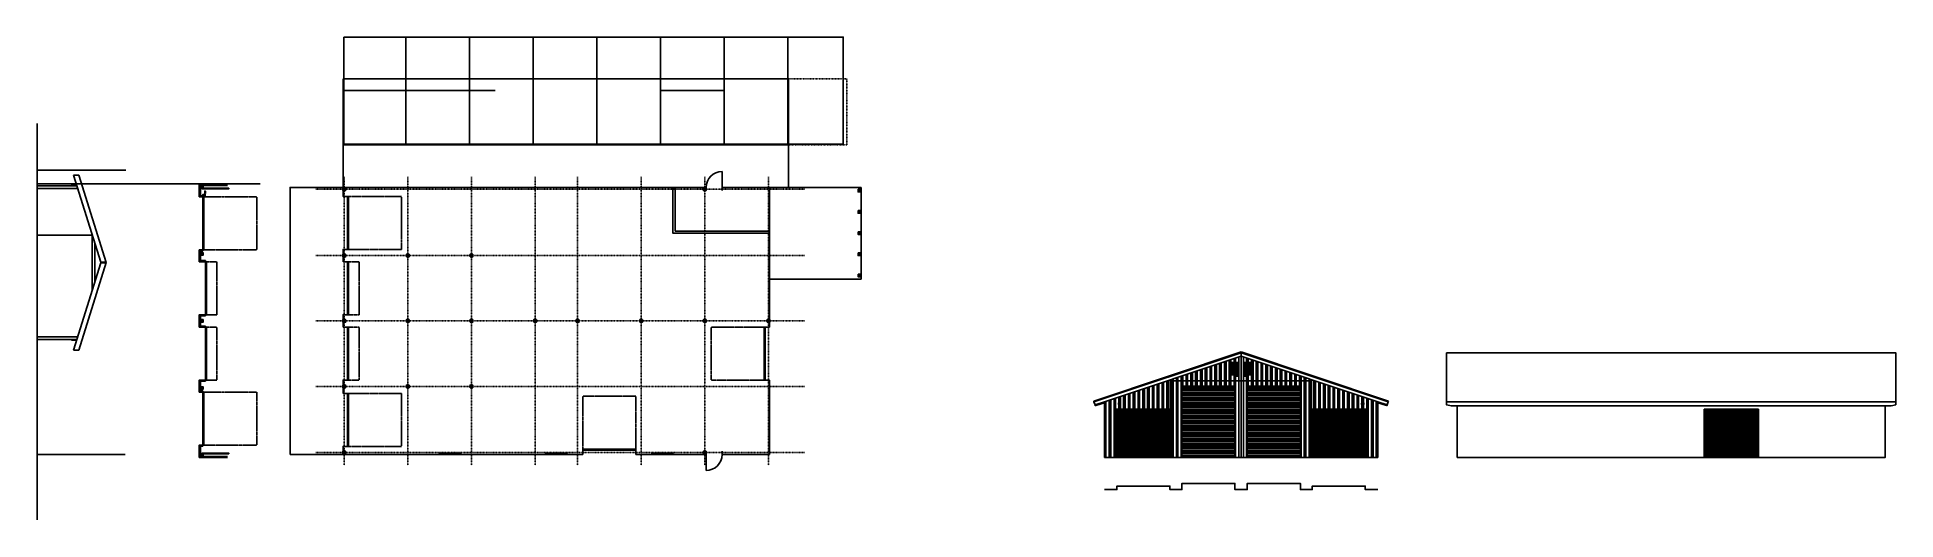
# Model space of a CAD drawing. Header units: inches. Extents: x -625442 to 34963, y -27993 to 66986.
# Drawn here: x 4234 to 8440, y 12694 to 13787 of the extents above; entities that cross this region are included whole.
import ezdxf

# ---------------------------------------------------------------- set-up
doc = ezdxf.new("R2010")
doc.units = ezdxf.units.IN
doc.header["$LTSCALE"] = 0.5
doc.header["$MEASUREMENT"] = 0
doc.linetypes.add('DASHDOT2', pattern=[0.5, 0.25, -0.125, 0, -0.125])
doc.linetypes.add('HIDDEN2', pattern=[0.1875, 0.125, -0.0625])
for name, color, linetype in [('E-BEYOND', 243, 'Continuous'), ('E-DETAIL', 144, 'Continuous'), ('E-EDGE', 200, 'Continuous'), ('E-OUTLINE-DARK', 130, 'Continuous'), ('E-PATTERN', 126, 'Continuous'), ('P-ABOVE', 201, 'HIDDEN2'), ('P-BELOW-LIGHT', 143, 'Continuous'), ('P-BELOW-MED', 145, 'Continuous'), ('P-DOOR', 51, 'Continuous'), ('P-PATTERN', 147, 'Continuous'), ('P-RAILING', 60, 'Continuous'), ('P-WALL', 90, 'Continuous'), ('P-WINDOW', 213, 'Continuous'), ('ST-FRAMING', 14, 'DASHDOT2')]:
    doc.layers.add(name, color=color, linetype=linetype)

msp = doc.modelspace()

# ---------------------------------------------------------------- linework, layer by layer
at = {"layer": 'E-BEYOND'}
for p, q in [((6629.73329, 12952.70314), (6649.3061, 12959.22741)), ((7286.87891, 12952.70314), (7267.3061, 12959.22741))]:
    msp.add_line(p, q, dxfattribs=at)
at = {"layer": 'E-DETAIL'}
for p, q in [((4316.25808, 13474.47291), (4328.0473, 13474.47291)), ((4378.05743, 13277.22291), (4316.25808, 13474.47291)), ((4390.08164, 13276.47291), (4328.0473, 13474.47291)), ((4234.05743, 13450.47291), (4323.77739, 13450.47291)), ((4234.05743, 13444.47291), (4325.65722, 13444.47291)), ((4608.90989, 13430.83559), (4614.40989, 13425.33559)), ((4614.40989, 13430.83559), (4608.90989, 13425.33559)), ((4613.2887, 13438.46465), (4614.7887, 13432.96465)), ((4614.7887, 13438.46465), (4613.2887, 13432.96465)), ((4358.86752, 13338.47291), (4234.05743, 13338.47291)), ((4358.86752, 13338.47291), (4358.86752, 13214.47291)), ((4364.36752, 13320.91811), (4364.36752, 13232.0277)), ((4378.05743, 13275.72291), (4316.25808, 13078.47291)), ((4390.08164, 13276.47291), (4328.0473, 13078.47291)), ((4389.30743, 13276.47291), (4390.08164, 13276.47291)), ((4234.05743, 13108.47291), (4325.65722, 13108.47291)), ((4234.05743, 13102.47291), (4323.77739, 13102.47291)), ((4316.25808, 13078.47291), (4328.0473, 13078.47291)), ((6950.3061, 13045.33559), (6936.3061, 13045.33559)), ((6950.3061, 13042.33559), (6936.3061, 13042.33559)), ((6950.3061, 13039.33559), (6936.3061, 13039.33559)), ((6966.3061, 13045.33559), (6980.3061, 13045.33559)), ((6966.3061, 13042.33559), (6980.3061, 13042.33559)), ((6966.3061, 13039.33559), (6980.3061, 13039.33559)), ((6822.8061, 12835.33559), (6822.8061, 12996.83559)), ((6822.8061, 12996.83559), (6945.8061, 12996.83559)), ((6950.3061, 13036.33559), (6936.3061, 13036.33559)), ((6950.3061, 13033.33559), (6936.3061, 13033.33559)), ((6950.3061, 13030.33559), (6936.3061, 13030.33559)), ((6950.3061, 13027.33559), (6936.3061, 13027.33559)), ((6945.8061, 12996.83559), (6945.8061, 12835.33559)), ((6966.3061, 13036.33559), (6980.3061, 13036.33559)), ((6966.3061, 13033.33559), (6980.3061, 13033.33559)), ((6966.3061, 13030.33559), (6980.3061, 13030.33559)), ((6966.3061, 13027.33559), (6980.3061, 13027.33559)), ((7093.8061, 12996.83559), (6970.8061, 12996.83559)), ((6970.8061, 12996.83559), (6970.8061, 12835.33559)), ((7093.8061, 12835.33559), (7093.8061, 12996.83559)), ((6627.67781, 12954.12616), (6628.31027, 12952.2288)), ((6629.73329, 12952.70314), (6629.10084, 12954.6005)), ((6944.3061, 12991.33559), (6824.3061, 12991.33559)), ((6944.3061, 12987.33559), (6824.3061, 12987.33559)), ((6944.3061, 12983.33559), (6824.3061, 12983.33559)), ((6944.3061, 12979.33559), (6824.3061, 12979.33559)), ((6944.3061, 12975.33559), (6824.3061, 12975.33559)), ((6944.3061, 12971.33559), (6824.3061, 12971.33559)), ((6944.3061, 12967.33559), (6824.3061, 12967.33559)), ((6944.3061, 12963.33559), (6824.3061, 12963.33559)), ((6944.3061, 12959.33559), (6824.3061, 12959.33559)), ((6944.3061, 12955.33559), (6824.3061, 12955.33559)), ((6972.3061, 12991.33559), (7092.3061, 12991.33559)), ((6972.3061, 12987.33559), (7092.3061, 12987.33559)), ((6972.3061, 12983.33559), (7092.3061, 12983.33559)), ((6972.3061, 12979.33559), (7092.3061, 12979.33559)), ((6972.3061, 12975.33559), (7092.3061, 12975.33559)), ((6972.3061, 12971.33559), (7092.3061, 12971.33559)), ((6972.3061, 12967.33559), (7092.3061, 12967.33559)), ((6972.3061, 12963.33559), (7092.3061, 12963.33559)), ((6972.3061, 12959.33559), (7092.3061, 12959.33559)), ((6972.3061, 12955.33559), (7092.3061, 12955.33559)), ((7286.87891, 12952.70314), (7287.51137, 12954.6005)), ((7288.9344, 12954.12616), (7288.30194, 12952.2288)), ((6628.31027, 12952.2288), (6629.73329, 12952.70314)), ((6798.8061, 12944.83559), (6675.8061, 12944.83559)), ((6675.8061, 12944.83559), (6675.8061, 12835.33559)), ((6797.3061, 12941.33559), (6677.3061, 12941.33559)), ((6797.3061, 12933.33559), (6677.3061, 12933.33559)), ((6797.3061, 12921.33559), (6677.3061, 12921.33559)), ((6797.3061, 12913.33559), (6677.3061, 12913.33559)), ((6798.8061, 12835.33559), (6798.8061, 12944.83559)), ((6944.3061, 12951.33559), (6824.3061, 12951.33559)), ((6944.3061, 12947.33559), (6824.3061, 12947.33559)), ((6944.3061, 12943.33559), (6824.3061, 12943.33559)), ((6944.3061, 12939.33559), (6824.3061, 12939.33559)), ((6944.3061, 12935.33559), (6824.3061, 12935.33559)), ((6944.3061, 12931.33559), (6824.3061, 12931.33559)), ((6944.3061, 12927.33559), (6824.3061, 12927.33559)), ((6944.3061, 12923.33559), (6824.3061, 12923.33559)), ((6944.3061, 12919.33559), (6824.3061, 12919.33559)), ((6944.3061, 12915.33559), (6824.3061, 12915.33559)), ((6972.3061, 12951.33559), (7092.3061, 12951.33559)), ((6972.3061, 12947.33559), (7092.3061, 12947.33559)), ((6972.3061, 12943.33559), (7092.3061, 12943.33559)), ((6972.3061, 12939.33559), (7092.3061, 12939.33559)), ((6972.3061, 12935.33559), (7092.3061, 12935.33559)), ((6972.3061, 12931.33559), (7092.3061, 12931.33559)), ((6972.3061, 12927.33559), (7092.3061, 12927.33559)), ((6972.3061, 12923.33559), (7092.3061, 12923.33559)), ((6972.3061, 12919.33559), (7092.3061, 12919.33559)), ((6972.3061, 12915.33559), (7092.3061, 12915.33559)), ((7117.8061, 12835.33559), (7117.8061, 12944.83559)), ((7117.8061, 12944.83559), (7240.8061, 12944.83559)), ((7119.3061, 12941.33559), (7239.3061, 12941.33559)), ((7119.3061, 12933.33559), (7239.3061, 12933.33559)), ((7119.3061, 12921.33559), (7239.3061, 12921.33559)), ((7119.3061, 12913.33559), (7239.3061, 12913.33559)), ((7240.8061, 12944.83559), (7240.8061, 12835.33559)), ((7288.30194, 12952.2288), (7286.87891, 12952.70314)), ((8005.95282, 12835.33559), (8005.95282, 12944.83559)), ((8005.95282, 12944.83559), (8128.95282, 12944.83559)), ((8007.45282, 12941.33559), (8127.45282, 12941.33559)), ((8007.45282, 12933.33559), (8127.45282, 12933.33559)), ((8007.45282, 12921.33559), (8127.45282, 12921.33559)), ((8007.45282, 12913.33559), (8127.45282, 12913.33559)), ((8128.95282, 12944.83559), (8128.95282, 12835.33559)), ((6797.3061, 12901.33559), (6677.3061, 12901.33559)), ((6797.3061, 12893.33559), (6677.3061, 12893.33559)), ((6797.3061, 12881.33559), (6677.3061, 12881.33559)), ((6797.3061, 12873.33559), (6677.3061, 12873.33559)), ((6944.3061, 12911.33559), (6824.3061, 12911.33559)), ((6944.3061, 12907.33559), (6824.3061, 12907.33559)), ((6944.3061, 12903.33559), (6824.3061, 12903.33559)), ((6944.3061, 12899.33559), (6824.3061, 12899.33559)), ((6944.3061, 12895.33559), (6824.3061, 12895.33559)), ((6944.3061, 12891.33559), (6824.3061, 12891.33559)), ((6944.3061, 12887.33559), (6824.3061, 12887.33559)), ((6944.3061, 12883.33559), (6824.3061, 12883.33559)), ((6944.3061, 12879.33559), (6824.3061, 12879.33559)), ((6944.3061, 12875.33559), (6824.3061, 12875.33559)), ((6944.3061, 12871.33559), (6824.3061, 12871.33559)), ((6972.3061, 12911.33559), (7092.3061, 12911.33559)), ((6972.3061, 12907.33559), (7092.3061, 12907.33559)), ((6972.3061, 12903.33559), (7092.3061, 12903.33559)), ((6972.3061, 12899.33559), (7092.3061, 12899.33559)), ((6972.3061, 12895.33559), (7092.3061, 12895.33559)), ((6972.3061, 12891.33559), (7092.3061, 12891.33559)), ((6972.3061, 12887.33559), (7092.3061, 12887.33559)), ((6972.3061, 12883.33559), (7092.3061, 12883.33559)), ((6972.3061, 12879.33559), (7092.3061, 12879.33559)), ((6972.3061, 12875.33559), (7092.3061, 12875.33559)), ((6972.3061, 12871.33559), (7092.3061, 12871.33559)), ((7119.3061, 12901.33559), (7239.3061, 12901.33559)), ((7119.3061, 12893.33559), (7239.3061, 12893.33559)), ((7119.3061, 12881.33559), (7239.3061, 12881.33559)), ((7119.3061, 12873.33559), (7239.3061, 12873.33559)), ((8007.45282, 12901.33559), (8127.45282, 12901.33559)), ((8007.45282, 12893.33559), (8127.45282, 12893.33559)), ((8007.45282, 12881.33559), (8127.45282, 12881.33559)), ((8007.45282, 12873.33559), (8127.45282, 12873.33559)), ((6797.3061, 12861.33559), (6677.3061, 12861.33559)), ((6797.3061, 12853.33559), (6677.3061, 12853.33559)), ((6797.3061, 12841.33559), (6677.3061, 12841.33559)), ((6944.3061, 12867.33559), (6824.3061, 12867.33559)), ((6944.3061, 12863.33559), (6824.3061, 12863.33559)), ((6944.3061, 12859.33559), (6824.3061, 12859.33559)), ((6944.3061, 12855.33559), (6824.3061, 12855.33559)), ((6944.3061, 12851.33559), (6824.3061, 12851.33559)), ((6944.3061, 12847.33559), (6824.3061, 12847.33559)), ((6944.3061, 12843.33559), (6824.3061, 12843.33559)), ((6944.3061, 12839.33559), (6824.3061, 12839.33559)), ((6972.3061, 12867.33559), (7092.3061, 12867.33559)), ((6972.3061, 12863.33559), (7092.3061, 12863.33559)), ((6972.3061, 12859.33559), (7092.3061, 12859.33559)), ((6972.3061, 12855.33559), (7092.3061, 12855.33559)), ((6972.3061, 12851.33559), (7092.3061, 12851.33559)), ((6972.3061, 12847.33559), (7092.3061, 12847.33559)), ((6972.3061, 12843.33559), (7092.3061, 12843.33559)), ((6972.3061, 12839.33559), (7092.3061, 12839.33559)), ((7119.3061, 12861.33559), (7239.3061, 12861.33559)), ((7119.3061, 12853.33559), (7239.3061, 12853.33559)), ((7119.3061, 12841.33559), (7239.3061, 12841.33559)), ((8007.45282, 12861.33559), (8127.45282, 12861.33559)), ((8007.45282, 12853.33559), (8127.45282, 12853.33559)), ((8007.45282, 12841.33559), (8127.45282, 12841.33559))]:
    msp.add_line(p, q, dxfattribs=at)
for points in [[(4323.30743, 13450.47291), (4323.30743, 13451.97291), (4312.05743, 13451.97291), (4312.05743, 13450.47291)], [(4608.90989, 13425.33559), (4614.40989, 13425.33559), (4614.40989, 13430.83559), (4608.90989, 13430.83559)], [(4613.2887, 13432.96465), (4614.7887, 13432.96465), (4614.7887, 13438.46465), (4613.2887, 13438.46465)], [(4389.30743, 13275.72291), (4389.30743, 13277.22291), (4378.05743, 13277.22291), (4378.05743, 13275.72291)], [(4323.30743, 13102.47291), (4323.30743, 13100.97291), (4312.05743, 13100.97291), (4312.05743, 13102.47291)], [(6952.3061, 13022.33559), (6934.3061, 13022.33559), (6934.3061, 13050.33559), (6952.3061, 13050.33559)], [(6950.3061, 13024.33559), (6936.3061, 13024.33559), (6936.3061, 13048.33559), (6950.3061, 13048.33559)], [(6964.3061, 13022.33559), (6982.3061, 13022.33559), (6982.3061, 13050.33559), (6964.3061, 13050.33559)], [(6966.3061, 13024.33559), (6980.3061, 13024.33559), (6980.3061, 13048.33559), (6966.3061, 13048.33559)], [(7423.3061, 13072.24129), (8439.70607, 13072.24129), (8439.70607, 12961.24129), (7423.3061, 12961.24129)], [(6947.3061, 13019.33559), (6952.3061, 13019.33559), (6952.3061, 13022.33559), (6947.3061, 13022.33559)], [(6964.3061, 13019.33559), (6969.3061, 13019.33559), (6969.3061, 13022.33559), (6964.3061, 13022.33559)], [(6685.57883, 12955.46438), (6680.57883, 12955.46438), (6680.57883, 12958.46438), (6685.57883, 12958.46438)], [(7231.03338, 12955.46438), (7236.03338, 12955.46438), (7236.03338, 12958.46438), (7231.03338, 12958.46438)], [(8439.70607, 12954.12616), (8428.84108, 12952.2288), (7434.17109, 12952.2288), (7423.3061, 12954.12616), (7423.3061, 12961.24129), (8439.70607, 12961.24129)]]:
    msp.add_lwpolyline(points, close=True, dxfattribs=at)
for points in [[(6624.67365, 12963.13865), (6958.3061, 13074.34947)], [(6649.3061, 12961.33559), (6958.3061, 13064.33559)], [(7291.93856, 12963.13865), (6958.3061, 13074.34947)], [(7267.3061, 12961.33559), (6958.3061, 13064.33559)], [(6625.3061, 12961.24129), (6624.67365, 12963.13865)], [(7291.3061, 12961.24129), (7291.93856, 12963.13865)]]:
    msp.add_lwpolyline(points, dxfattribs=at)
at = {"layer": 'E-EDGE'}
for p, q in [((6824.3061, 12835.33559), (6824.3061, 12995.33559)), ((6824.3061, 12995.33559), (6944.3061, 12995.33559)), ((6944.3061, 12995.33559), (6944.3061, 12835.33559)), ((7092.3061, 12995.33559), (6972.3061, 12995.33559)), ((6972.3061, 12995.33559), (6972.3061, 12835.33559)), ((7092.3061, 12835.33559), (7092.3061, 12995.33559)), ((6797.3061, 12943.33559), (6677.3061, 12943.33559)), ((6677.3061, 12943.33559), (6677.3061, 12835.33559)), ((6797.3061, 12835.33559), (6797.3061, 12943.33559)), ((7119.3061, 12835.33559), (7119.3061, 12943.33559)), ((7119.3061, 12943.33559), (7239.3061, 12943.33559)), ((7239.3061, 12943.33559), (7239.3061, 12835.33559)), ((8007.45282, 12835.33559), (8007.45282, 12943.33559)), ((8007.45282, 12943.33559), (8127.45282, 12943.33559)), ((8127.45282, 12943.33559), (8127.45282, 12835.33559))]:
    msp.add_line(p, q, dxfattribs=at)
at = {"layer": 'E-OUTLINE-DARK'}
for p, q in [((4234.05743, 13590.95071), (4234.05743, 12694.17268)), ((6627.67781, 12954.12616), (6625.3061, 12961.24129)), ((6649.3061, 12961.33559), (6627.67781, 12954.12616)), ((6649.3061, 12835.33559), (6649.3061, 12961.33559)), ((7267.3061, 12835.33559), (7267.3061, 12961.33559)), ((7267.3061, 12961.33559), (7288.9344, 12954.12616)), ((7288.9344, 12954.12616), (7291.3061, 12961.24129)), ((6649.3061, 12835.33559), (7267.3061, 12835.33559))]:
    msp.add_line(p, q, dxfattribs=at)
for points in [[(6625.3061, 12961.24129), (6958.3061, 13072.24129)], [(7291.3061, 12961.24129), (6958.3061, 13072.24129)], [(7447.3061, 12952.2288), (7447.3061, 12835.33559), (8415.70607, 12835.33559), (8415.70607, 12952.2288)]]:
    msp.add_lwpolyline(points, dxfattribs=at)
at = {"layer": 'E-PATTERN'}
for p, q in [((6880.62429, 12996.83559), (6880.62429, 13038.44165)), ((6887.98792, 12996.83559), (6887.98792, 13040.8962)), ((6891.48792, 12996.83559), (6891.48792, 13042.06287)), ((6898.85156, 12996.83559), (6898.85156, 13044.51741)), ((6902.35156, 12996.83559), (6902.35156, 13045.68408)), ((6909.71519, 12996.83559), (6909.71519, 13048.13862)), ((6913.21519, 12996.83559), (6913.21519, 13049.30529)), ((6920.57883, 12996.83559), (6920.57883, 13051.75984)), ((6924.07883, 12996.83559), (6924.07883, 13052.9265)), ((6931.44247, 12996.83559), (6931.44247, 13055.38105)), ((6934.94247, 13050.33559), (6934.94247, 13056.54771)), ((6942.3061, 13050.33559), (6942.3061, 13059.00226)), ((6945.8061, 13050.33559), (6945.8061, 13060.16893)), ((6953.16974, 12835.33559), (6953.16974, 13062.62347)), ((6958.3061, 13064.33559), (6958.3061, 13074.34947)), ((6958.3061, 13064.33559), (6958.3061, 12835.33559)), ((6963.44247, 12835.33559), (6963.44247, 13062.62347)), ((6970.8061, 13050.33559), (6970.8061, 13060.16893)), ((6974.3061, 13050.33559), (6974.3061, 13059.00226)), ((6981.66974, 13050.33559), (6981.66974, 13056.54771)), ((6985.16974, 12996.83559), (6985.16974, 13055.38105)), ((6992.53338, 12996.83559), (6992.53338, 13052.9265)), ((6996.03338, 12996.83559), (6996.03338, 13051.75984)), ((7003.39701, 12996.83559), (7003.39701, 13049.30529)), ((7006.89701, 12996.83559), (7006.89701, 13048.13862)), ((7014.26065, 12996.83559), (7014.26065, 13045.68408)), ((7017.76065, 12996.83559), (7017.76065, 13044.51741)), ((7025.12429, 12996.83559), (7025.12429, 13042.06287)), ((7028.62429, 12996.83559), (7028.62429, 13040.8962)), ((7035.98792, 12996.83559), (7035.98792, 13038.44165)), ((6757.62429, 12944.83559), (6757.62429, 12997.44165)), ((6761.12429, 12944.83559), (6761.12429, 12998.60832)), ((6768.48792, 12944.83559), (6768.48792, 13001.06287)), ((6771.98792, 12944.83559), (6771.98792, 13002.22953)), ((6779.35156, 12944.83559), (6779.35156, 13004.68408)), ((6782.85156, 12944.83559), (6782.85156, 13005.85074)), ((6790.21519, 12944.83559), (6790.21519, 13008.30529)), ((6793.71519, 12944.83559), (6793.71519, 13009.47196)), ((6798.8061, 12944.83559), (6798.8061, 13011.16893)), ((6958.3061, 13008.83559), (6798.8061, 13008.83559)), ((6801.07883, 12835.33559), (6801.07883, 13011.9265)), ((6804.57883, 12835.33559), (6804.57883, 13013.09317)), ((6811.94247, 12835.33559), (6811.94247, 13015.54771)), ((6815.44247, 12835.33559), (6815.44247, 13016.71438)), ((6822.8061, 12996.83559), (6822.8061, 13019.16893)), ((6826.3061, 12996.83559), (6826.3061, 13020.33559)), ((6833.66974, 12996.83559), (6833.66974, 13022.79014)), ((6837.16974, 12996.83559), (6837.16974, 13023.95681)), ((6844.53338, 12996.83559), (6844.53338, 13026.41135)), ((6848.03338, 12996.83559), (6848.03338, 13027.57802)), ((6855.39701, 12996.83559), (6855.39701, 13030.03256)), ((6858.89701, 12996.83559), (6858.89701, 13031.19923)), ((6866.26065, 12996.83559), (6866.26065, 13033.65378)), ((6869.76065, 12996.83559), (6869.76065, 13034.82044)), ((6877.12429, 12996.83559), (6877.12429, 13037.27499)), ((6934.94247, 12996.83559), (6934.94247, 13022.33559)), ((6942.3061, 12996.83559), (6942.3061, 13022.33559)), ((6945.8061, 12996.83559), (6945.8061, 13022.33559)), ((6958.3061, 13008.83559), (7117.8061, 13008.83559)), ((6970.8061, 12996.83559), (6970.8061, 13022.33559)), ((6974.3061, 12996.83559), (6974.3061, 13022.33559)), ((6981.66974, 12996.83559), (6981.66974, 13022.33559)), ((7039.48792, 12996.83559), (7039.48792, 13037.27499)), ((7046.85156, 12996.83559), (7046.85156, 13034.82044)), ((7050.35156, 12996.83559), (7050.35156, 13033.65378)), ((7057.71519, 12996.83559), (7057.71519, 13031.19923)), ((7061.21519, 12996.83559), (7061.21519, 13030.03256)), ((7068.57883, 12996.83559), (7068.57883, 13027.57802)), ((7072.07883, 12996.83559), (7072.07883, 13026.41135)), ((7079.44247, 12996.83559), (7079.44247, 13023.95681)), ((7082.94247, 12996.83559), (7082.94247, 13022.79014)), ((7090.3061, 12996.83559), (7090.3061, 13020.33559)), ((7093.8061, 12996.83559), (7093.8061, 13019.16893)), ((7101.16974, 12835.33559), (7101.16974, 13016.71438)), ((7104.66974, 12835.33559), (7104.66974, 13015.54771)), ((7112.03338, 12835.33559), (7112.03338, 13013.09317)), ((7115.53338, 12835.33559), (7115.53338, 13011.9265)), ((7117.8061, 12944.83559), (7117.8061, 13011.16893)), ((7122.89701, 12944.83559), (7122.89701, 13009.47196)), ((7126.39701, 12944.83559), (7126.39701, 13008.30529)), ((7133.76065, 12944.83559), (7133.76065, 13005.85074)), ((7137.26065, 12944.83559), (7137.26065, 13004.68408)), ((7144.62429, 12944.83559), (7144.62429, 13002.22953)), ((7148.12429, 12944.83559), (7148.12429, 13001.06287)), ((7155.48792, 12944.83559), (7155.48792, 12998.60832)), ((7158.98792, 12944.83559), (7158.98792, 12997.44165)), ((6652.48792, 12835.33559), (6652.48792, 12962.3962)), ((6659.85156, 12835.33559), (6659.85156, 12964.85074)), ((6663.35156, 12835.33559), (6663.35156, 12966.01741)), ((6670.71519, 12835.33559), (6670.71519, 12968.47196)), ((6674.21519, 12835.33559), (6674.21519, 12969.63862)), ((6681.57883, 12944.83559), (6681.57883, 12972.09317)), ((6685.07883, 12944.83559), (6685.07883, 12973.25984)), ((6692.44247, 12944.83559), (6692.44247, 12975.71438)), ((6695.94247, 12944.83559), (6695.94247, 12976.88105)), ((6703.3061, 12944.83559), (6703.3061, 12979.33559)), ((6706.8061, 12944.83559), (6706.8061, 12980.50226)), ((6714.16974, 12944.83559), (6714.16974, 12982.95681)), ((6717.66974, 12944.83559), (6717.66974, 12984.12347)), ((6725.03338, 12944.83559), (6725.03338, 12986.57802)), ((6728.53338, 12944.83559), (6728.53338, 12987.74468)), ((6735.89701, 12944.83559), (6735.89701, 12990.19923)), ((6739.39701, 12944.83559), (6739.39701, 12991.3659)), ((6746.76065, 12944.83559), (6746.76065, 12993.82044)), ((6750.26065, 12944.83559), (6750.26065, 12994.98711)), ((7166.35156, 12944.83559), (7166.35156, 12994.98711)), ((7169.85156, 12944.83559), (7169.85156, 12993.82044)), ((7177.21519, 12944.83559), (7177.21519, 12991.3659)), ((7180.71519, 12944.83559), (7180.71519, 12990.19923)), ((7188.07883, 12944.83559), (7188.07883, 12987.74468)), ((7191.57883, 12944.83559), (7191.57883, 12986.57802)), ((7198.94247, 12944.83559), (7198.94247, 12984.12347)), ((7202.44247, 12944.83559), (7202.44247, 12982.95681)), ((7209.8061, 12944.83559), (7209.8061, 12980.50226)), ((7213.3061, 12944.83559), (7213.3061, 12979.33559)), ((7220.66974, 12944.83559), (7220.66974, 12976.88105)), ((7224.16974, 12944.83559), (7224.16974, 12975.71438)), ((7231.53338, 12944.83559), (7231.53338, 12973.25984)), ((7235.03338, 12944.83559), (7235.03338, 12972.09317)), ((7242.39701, 12835.33559), (7242.39701, 12969.63862)), ((7245.89701, 12835.33559), (7245.89701, 12968.47196)), ((7253.26065, 12835.33559), (7253.26065, 12966.01741)), ((7256.76065, 12835.33559), (7256.76065, 12964.85074)), ((7264.12429, 12835.33559), (7264.12429, 12962.3962)), ((6677.3061, 12938.33559), (6797.3061, 12938.33559)), ((6677.3061, 12936.33559), (6797.3061, 12936.33559)), ((6677.3061, 12930.33559), (6797.3061, 12930.33559)), ((6677.3061, 12927.33559), (6797.3061, 12927.33559)), ((6677.3061, 12924.33559), (6797.3061, 12924.33559)), ((6677.3061, 12918.33559), (6797.3061, 12918.33559)), ((6677.3061, 12916.33559), (6797.3061, 12916.33559)), ((7119.3061, 12938.33559), (7239.3061, 12938.33559)), ((7119.3061, 12936.33559), (7239.3061, 12936.33559)), ((7119.3061, 12930.33559), (7239.3061, 12930.33559)), ((7119.3061, 12927.33559), (7239.3061, 12927.33559)), ((7119.3061, 12924.33559), (7239.3061, 12924.33559)), ((7119.3061, 12918.33559), (7239.3061, 12918.33559)), ((7119.3061, 12916.33559), (7239.3061, 12916.33559)), ((8007.45282, 12938.33559), (8127.45282, 12938.33559)), ((8007.45282, 12936.33559), (8127.45282, 12936.33559)), ((8007.45282, 12930.33559), (8127.45282, 12930.33559)), ((8007.45282, 12927.33559), (8127.45282, 12927.33559)), ((8007.45282, 12924.33559), (8127.45282, 12924.33559)), ((8007.45282, 12918.33559), (8127.45282, 12918.33559)), ((8007.45282, 12916.33559), (8127.45282, 12916.33559)), ((6677.3061, 12910.33559), (6797.3061, 12910.33559)), ((6677.3061, 12907.33559), (6797.3061, 12907.33559)), ((6677.3061, 12904.33559), (6797.3061, 12904.33559)), ((6677.3061, 12898.33559), (6797.3061, 12898.33559)), ((6677.3061, 12896.33559), (6797.3061, 12896.33559)), ((6677.3061, 12890.33559), (6797.3061, 12890.33559)), ((6677.3061, 12887.33559), (6797.3061, 12887.33559)), ((6677.3061, 12884.33559), (6797.3061, 12884.33559)), ((6677.3061, 12878.33559), (6797.3061, 12878.33559)), ((6677.3061, 12876.33559), (6797.3061, 12876.33559)), ((6677.3061, 12870.33559), (6797.3061, 12870.33559)), ((7119.3061, 12910.33559), (7239.3061, 12910.33559)), ((7119.3061, 12907.33559), (7239.3061, 12907.33559)), ((7119.3061, 12904.33559), (7239.3061, 12904.33559)), ((7119.3061, 12898.33559), (7239.3061, 12898.33559)), ((7119.3061, 12896.33559), (7239.3061, 12896.33559)), ((7119.3061, 12890.33559), (7239.3061, 12890.33559)), ((7119.3061, 12887.33559), (7239.3061, 12887.33559)), ((7119.3061, 12884.33559), (7239.3061, 12884.33559)), ((7119.3061, 12878.33559), (7239.3061, 12878.33559)), ((7119.3061, 12876.33559), (7239.3061, 12876.33559)), ((7119.3061, 12870.33559), (7239.3061, 12870.33559)), ((8007.45282, 12910.33559), (8127.45282, 12910.33559)), ((8007.45282, 12907.33559), (8127.45282, 12907.33559)), ((8007.45282, 12904.33559), (8127.45282, 12904.33559)), ((8007.45282, 12898.33559), (8127.45282, 12898.33559)), ((8007.45282, 12896.33559), (8127.45282, 12896.33559)), ((8007.45282, 12890.33559), (8127.45282, 12890.33559)), ((8007.45282, 12887.33559), (8127.45282, 12887.33559)), ((8007.45282, 12884.33559), (8127.45282, 12884.33559)), ((8007.45282, 12878.33559), (8127.45282, 12878.33559)), ((8007.45282, 12876.33559), (8127.45282, 12876.33559)), ((8007.45282, 12870.33559), (8127.45282, 12870.33559)), ((6677.3061, 12867.33559), (6797.3061, 12867.33559)), ((6677.3061, 12864.33559), (6797.3061, 12864.33559)), ((6677.3061, 12858.33559), (6797.3061, 12858.33559)), ((6677.3061, 12856.33559), (6797.3061, 12856.33559)), ((6677.3061, 12850.33559), (6797.3061, 12850.33559)), ((6677.3061, 12847.33559), (6797.3061, 12847.33559)), ((6677.3061, 12844.33559), (6797.3061, 12844.33559)), ((6677.3061, 12838.33559), (6797.3061, 12838.33559)), ((6677.3061, 12836.33559), (6797.3061, 12836.33559)), ((7119.3061, 12867.33559), (7239.3061, 12867.33559)), ((7119.3061, 12864.33559), (7239.3061, 12864.33559)), ((7119.3061, 12858.33559), (7239.3061, 12858.33559)), ((7119.3061, 12856.33559), (7239.3061, 12856.33559)), ((7119.3061, 12850.33559), (7239.3061, 12850.33559)), ((7119.3061, 12847.33559), (7239.3061, 12847.33559)), ((7119.3061, 12844.33559), (7239.3061, 12844.33559)), ((7119.3061, 12838.33559), (7239.3061, 12838.33559)), ((7119.3061, 12836.33559), (7239.3061, 12836.33559)), ((8007.45282, 12867.33559), (8127.45282, 12867.33559)), ((8007.45282, 12864.33559), (8127.45282, 12864.33559)), ((8007.45282, 12858.33559), (8127.45282, 12858.33559)), ((8007.45282, 12856.33559), (8127.45282, 12856.33559)), ((8007.45282, 12850.33559), (8127.45282, 12850.33559)), ((8007.45282, 12847.33559), (8127.45282, 12847.33559)), ((8007.45282, 12844.33559), (8127.45282, 12844.33559)), ((8007.45282, 12838.33559), (8127.45282, 12838.33559)), ((8007.45282, 12836.33559), (8127.45282, 12836.33559))]:
    msp.add_line(p, q, dxfattribs=at)
at = {"layer": 'P-ABOVE'}
for p, q in [((4928.72117, 13470.69201), (4928.72117, 12817.97906)), ((5072.72117, 13470.69202), (5072.72117, 12817.97907)), ((5216.72117, 13470.69202), (5216.72117, 12817.97908)), ((5360.72117, 13470.69203), (5360.72117, 12817.97909)), ((5456.72117, 13470.69203), (5456.72117, 12817.97909)), ((5600.72117, 13470.69202), (5600.72117, 12817.97908)), ((5744.72117, 13470.69202), (5744.72117, 12817.97907)), ((5888.72117, 13470.69201), (5888.72117, 12817.97906)), ((4864.53317, 13442.33559), (5970.50435, 13442.33553)), ((4864.53317, 13292.33559), (5970.50434, 13292.33553)), ((4864.53316, 13144.33559), (5970.50433, 13144.33553)), ((4864.53317, 12996.33559), (5970.50434, 12996.33566)), ((4864.53317, 12846.33559), (5970.50435, 12846.33566))]:
    msp.add_line(p, q, dxfattribs=at)
msp.add_lwpolyline([(5934.32118, 13542.73559), (6066.32118, 13542.73559), (6066.32118, 13692.73565), (5934.32118, 13692.73559)], dxfattribs=at)
at = {"layer": 'P-BELOW-LIGHT'}
for p, q in [((4926.32118, 13692.73565), (5934.32118, 13692.73565)), ((5934.32118, 13692.73559), (5934.32118, 13446.73559)), ((4926.32118, 13665.73562), (5098.32118, 13665.73562)), ((5098.32118, 13665.73562), (5270.32118, 13665.73562)), ((5788.32118, 13665.73562), (5644.32118, 13665.73562)), ((4234.05743, 13485.59506), (4434.32983, 13485.59506)), ((4234.05743, 13455.07504), (4738.94311, 13455.07504)), ((5891.12117, 13446.73559), (6098.72117, 13446.73559)), ((6098.72117, 13446.73559), (6098.72117, 13239.13559)), ((6098.72117, 13239.13559), (5891.12115, 13239.13561)), ((4234.05743, 12841.93566), (4432.83048, 12841.93566)), ((4926.32113, 12841.93565), (4806.32114, 12841.93566)), ((5192.72117, 12841.93561), (5144.72117, 12841.93561)), ((5384.72117, 12841.93562), (5432.72117, 12841.93562)), ((5672.72115, 12841.93561), (5624.72115, 12841.93561))]:
    msp.add_line(p, q, dxfattribs=at)
for points in [[(4926.32117, 13446.73565), (4926.32118, 13692.73565)], [(4926.32117, 13446.73566), (4806.32117, 13446.73566), (4806.32113, 12841.93566)]]:
    msp.add_lwpolyline(points, dxfattribs=at)
at = {"layer": 'P-BELOW-MED'}
for p, q in [((4601.90989, 13452.33559), (4664.69684, 13452.33559)), ((4603.40989, 13450.83559), (4664.69684, 13450.83559)), ((4608.90989, 13425.33559), (4608.90989, 13427.83559)), ((4608.90989, 13305.33559), (4608.90989, 13302.83559)), ((4614.90989, 13278.33559), (4614.90989, 13280.83559)), ((4614.90989, 13155.83559), (4614.90989, 13158.33559)), ((4614.90989, 13130.33559), (4614.90989, 13132.83559)), ((4614.90989, 13007.83559), (4614.90989, 13010.33559)), ((4608.90989, 12983.33559), (4608.90989, 12985.83559)), ((4601.90989, 12836.33559), (4664.69684, 12836.33559)), ((4603.40989, 12837.83559), (4664.69684, 12837.83559)), ((4608.90989, 12860.83559), (4608.90989, 12863.33559))]:
    msp.add_line(p, q, dxfattribs=at)
for points in [[(4601.90989, 13453.33559), (4601.90989, 13426.33559), (4608.90989, 13426.33559)], [(4603.40989, 13450.83559), (4603.40989, 13427.83559), (4608.90989, 13427.83559)], [(4608.90989, 13304.33559), (4601.90989, 13304.33559), (4601.90989, 13279.33559), (4614.90989, 13279.33559)], [(4608.90989, 13302.83559), (4603.40989, 13302.83559), (4603.40989, 13280.83559), (4614.90989, 13280.83559)], [(4614.90989, 13157.33559), (4601.90989, 13157.33559), (4601.90989, 13131.33559), (4614.90989, 13131.33559)], [(4614.90989, 13155.83559), (4603.40989, 13155.83559), (4603.40989, 13132.83559), (4614.90989, 13132.83559)], [(4614.90989, 13009.33559), (4601.90989, 13009.33559), (4601.90989, 12984.33559), (4608.90989, 12984.33559)], [(4614.90989, 13007.83559), (4603.40989, 13007.83559), (4603.40989, 12985.83559), (4608.90989, 12985.83559)], [(4608.90989, 12862.33559), (4601.90989, 12862.33559), (4601.90989, 12835.33559)], [(4608.90989, 12860.83559), (4603.40989, 12860.83559), (4603.40989, 12835.33559)]]:
    msp.add_lwpolyline(points, dxfattribs=at)
for points in [[(4606.40989, 13443.33559), (4667.69684, 13443.33559), (4667.69684, 13444.83559), (4606.40989, 13444.83559)], [(4606.40989, 12845.33559), (4667.69684, 12845.33559), (4667.69684, 12843.83559), (4606.40989, 12843.83559)]]:
    msp.add_lwpolyline(points, close=True, dxfattribs=at)
at = {"layer": 'P-DOOR'}
for points in [[(5783.72117, 13446.73546), (5783.72117, 13482.73546)], [(5747.72117, 12841.93559), (5747.72117, 12805.93559)]]:
    msp.add_lwpolyline(points, dxfattribs=at)
for points in [[(4610.90989, 13425.33559), (4608.90989, 13425.33559), (4608.90989, 13305.33559), (4610.90989, 13305.33559)], [(4938.32114, 13426.33559), (4936.32114, 13426.33559), (4936.32114, 13306.33559), (4938.32114, 13306.33559)], [(4616.90989, 13278.33559), (4614.90989, 13278.33559), (4614.90989, 13158.33559), (4616.90989, 13158.33559)], [(4938.32113, 13278.33559), (4936.32113, 13278.33559), (4936.32113, 13158.33559), (4938.32113, 13158.33559)], [(4616.90989, 13130.33559), (4614.90989, 13130.33559), (4614.90989, 13010.33559), (4616.90989, 13010.33559)], [(4938.32114, 13130.33559), (4936.32114, 13130.33559), (4936.32114, 13010.33559), (4938.32114, 13010.33559)], [(5879.12114, 13010.33559), (5881.12114, 13010.33559), (5881.12113, 13130.3356), (5879.12113, 13130.3356)], [(4610.90989, 12983.33559), (4608.90989, 12983.33559), (4608.90989, 12863.33559), (4610.90989, 12863.33559)], [(4938.32115, 12980.33559), (4936.32115, 12980.33559), (4936.32115, 12860.33559), (4938.32115, 12860.33559)], [(5468.72116, 12853.93562), (5468.72116, 12851.93562), (5588.72116, 12851.93563), (5588.72116, 12853.93563)]]:
    msp.add_lwpolyline(points, close=True, dxfattribs=at)
for centre, start, end in [((5783.72117, 13446.73546), 90, 180), ((5747.72117, 12841.93559), 270, 0)]:
    msp.add_arc(centre, 36, start, end, dxfattribs=at)
at = {"layer": 'P-PATTERN'}
msp.add_lwpolyline([(4926.32118, 13692.73565), (5934.32118, 13692.73565), (5934.32118, 13542.73559), (4926.32118, 13542.73559)], close=True, dxfattribs=at)
at = {"layer": 'P-RAILING'}
for p, q in [((5068.32118, 13786.73565), (5068.32118, 13544.73559)), ((5212.32118, 13786.73565), (5212.32118, 13544.73559)), ((5356.32118, 13786.73565), (5356.32118, 13544.73559)), ((5500.32118, 13786.73565), (5500.32118, 13544.73559)), ((5644.32118, 13786.73565), (5644.32118, 13544.73559)), ((5788.32118, 13786.73565), (5788.32118, 13544.73559))]:
    msp.add_line(p, q, dxfattribs=at)
msp.add_lwpolyline([(4928.32118, 13786.73565), (5932.32118, 13786.73565), (5932.32118, 13544.73559), (4928.32118, 13544.73559)], close=True, dxfattribs=at)
msp.add_lwpolyline([(5932.32118, 13786.73565), (6057.82118, 13786.73565), (6057.82118, 13544.73559), (5932.32118, 13544.73559)], dxfattribs=at)
at = {"layer": 'P-WALL'}
for p, q in [((4600.90989, 13453.33559), (4664.69684, 13453.33559)), ((4603.40989, 13450.83559), (4609.40989, 13444.83559)), ((4609.40989, 13450.83559), (4603.40989, 13444.83559)), ((4925.72119, 13445.3356), (4931.72119, 13439.3356)), ((4931.72119, 13445.3356), (4925.72119, 13439.3356)), ((4926.32117, 13446.73559), (5747.72117, 13446.73559)), ((5741.72117, 13439.3354), (5747.72117, 13445.3354)), ((5747.72117, 13439.3354), (5741.72117, 13445.3354)), ((5747.72117, 13439.3354), (5747.72117, 13446.73546)), ((5783.72117, 13446.73559), (5891.12117, 13446.73559)), ((5783.72117, 13439.3354), (5783.72117, 13446.73546)), ((5891.12117, 13446.73559), (5891.12115, 13130.3356)), ((6091.63882, 13436.3354), (6097.63882, 13442.3354)), ((6097.63882, 13436.3354), (6091.63882, 13442.3354)), ((6091.63882, 13388.3354), (6097.63882, 13394.3354)), ((6097.63882, 13388.3354), (6091.63882, 13394.3354)), ((6091.63882, 13340.3354), (6097.63882, 13346.3354)), ((6097.63882, 13340.3354), (6091.63882, 13346.3354)), ((4603.40989, 13299.08559), (4609.40989, 13293.08559)), ((4609.40989, 13299.08559), (4603.40989, 13293.08559)), ((4925.72117, 13295.33558), (4931.72117, 13289.33558)), ((4931.72117, 13295.33558), (4925.72117, 13289.33558)), ((5069.72117, 13295.33558), (5075.72117, 13289.33558)), ((5075.72117, 13295.33558), (5069.72117, 13289.33558)), ((5213.72117, 13295.33557), (5219.72117, 13289.33557)), ((5219.72117, 13295.33557), (5213.72117, 13289.33557)), ((6091.63882, 13292.3354), (6097.63882, 13298.3354)), ((6097.63882, 13292.3354), (6091.63882, 13298.3354)), ((4926.32116, 13278.33559), (4938.32116, 13278.33559)), ((6091.63882, 13244.3354), (6097.63882, 13250.3354)), ((6097.63882, 13244.3354), (6091.63882, 13250.3354)), ((4603.40989, 13147.33559), (4609.40989, 13141.33559)), ((4609.40989, 13147.33559), (4603.40989, 13141.33559)), ((4925.72117, 13147.33554), (4931.72117, 13141.33554)), ((4931.72117, 13147.33554), (4925.72117, 13141.33554)), ((4926.32115, 13130.33559), (4938.32115, 13130.33559)), ((5069.72117, 13147.33554), (5075.72117, 13141.33554)), ((5075.72117, 13147.33554), (5069.72117, 13141.33554)), ((5213.72117, 13147.33557), (5219.72117, 13141.33557)), ((5219.72117, 13147.33557), (5213.72117, 13141.33557)), ((5357.72117, 13147.33554), (5363.72117, 13141.33554)), ((5363.72117, 13147.33554), (5357.72117, 13141.33554)), ((5453.72117, 13147.33554), (5459.72117, 13141.33554)), ((5459.72117, 13147.33554), (5453.72117, 13141.33554)), ((5597.72117, 13147.33554), (5603.72117, 13141.33554)), ((5603.72117, 13147.33554), (5597.72117, 13141.33554)), ((5741.72117, 13147.33554), (5747.72117, 13141.33554)), ((5747.72117, 13147.33554), (5741.72117, 13141.33554)), ((5885.72117, 13147.33553), (5891.72117, 13141.33553)), ((5891.72117, 13147.33553), (5885.72117, 13141.33553)), ((4603.40989, 12989.58559), (4609.40989, 12995.58559)), ((4609.40989, 12989.58559), (4603.40989, 12995.58559)), ((4925.72117, 12999.33561), (4931.72117, 12993.33561)), ((4931.72117, 12999.33561), (4925.72117, 12993.33561)), ((5069.72117, 12999.33561), (5075.72117, 12993.33561)), ((5075.72117, 12999.33561), (5069.72117, 12993.33561)), ((5213.72117, 12999.33561), (5219.72117, 12993.33561)), ((5219.72117, 12999.33561), (5213.72117, 12993.33561)), ((5891.12115, 13010.33559), (5879.12115, 13010.33559)), ((5891.12114, 13010.33559), (5891.12113, 12841.93559)), ((4926.32114, 12980.33559), (4938.32114, 12980.33559)), ((4600.90989, 12835.33559), (4664.69684, 12835.33559)), ((4603.40989, 12837.83559), (4609.40989, 12843.83559)), ((4609.40989, 12837.83559), (4603.40989, 12843.83559)), ((4925.72118, 12849.33561), (4931.72118, 12843.33561)), ((4931.72118, 12849.33561), (4925.72118, 12843.33561)), ((4926.32113, 12841.93565), (5144.72117, 12841.93564)), ((5192.72117, 12841.93563), (5384.72117, 12841.93562)), ((5432.72117, 12841.93562), (5468.72116, 12841.93561)), ((5468.72116, 12841.93561), (5468.72116, 12853.93562)), ((5588.72116, 12841.93559), (5624.72115, 12841.93559)), ((5672.72115, 12841.93559), (5747.72117, 12841.93559)), ((5741.72117, 12849.33565), (5747.72117, 12843.33565)), ((5747.72117, 12849.33565), (5741.72117, 12843.33565)), ((5747.72117, 12849.33565), (5747.72117, 12841.93559)), ((5783.72117, 12849.33565), (5783.72117, 12841.93559)), ((5783.72117, 12841.93559), (5891.12113, 12841.93559))]:
    msp.add_line(p, q, dxfattribs=at)
for points in [[(4600.90989, 13453.33559), (4600.90989, 13425.33559), (4608.90989, 13425.33559)], [(4926.32113, 13446.73553), (4926.32113, 13426.33559), (4938.32113, 13426.33559)], [(5672.72117, 13446.73559), (5672.72117, 13342.93559), (5891.12116, 13342.93557)], [(5677.72117, 13446.73559), (5677.72117, 13347.93559), (5891.12116, 13347.93557)], [(4608.90989, 13305.33559), (4600.90989, 13305.33559), (4600.90989, 13278.33559), (4614.90989, 13278.33559)], [(4926.32116, 13278.33559), (4926.32116, 13306.33559), (4938.32116, 13306.33559)], [(4614.90989, 13158.33559), (4600.90989, 13158.33559), (4600.90989, 13130.33559), (4614.90989, 13130.33559)], [(4926.32115, 13130.33559), (4926.32115, 13158.33559), (4938.32115, 13158.33559)], [(5891.12115, 13130.3356), (5879.12115, 13130.3356)], [(4614.90989, 13010.33559), (4600.90989, 13010.33559), (4600.90989, 12983.33559), (4608.90989, 12983.33559)], [(4926.32114, 12980.33559), (4926.32114, 13010.33559), (4938.32114, 13010.33559)], [(4608.90989, 12863.33559), (4600.90989, 12863.33559), (4600.90989, 12835.33559)], [(4926.32113, 12841.93565), (4926.32113, 12860.33559), (4938.32113, 12860.33559)], [(5144.72117, 12841.93562), (5144.72118, 12846.33563)], [(5192.72117, 12841.93561), (5192.72118, 12846.33563)], [(5384.72117, 12841.93561), (5384.72117, 12846.33563)], [(5432.72117, 12841.93562), (5432.72117, 12846.33563)], [(5588.72116, 12841.93561), (5588.72116, 12853.93561)], [(5624.72115, 12841.93562), (5624.72115, 12846.33563)], [(5672.72115, 12841.93561), (5672.72115, 12846.33563)], [(6649.3061, 12762.70802), (6677.3061, 12762.70802), (6677.3061, 12770.70802), (6797.3061, 12770.70802), (6797.3061, 12762.70802), (6824.3061, 12762.70802), (6824.3061, 12776.70802), (6944.3061, 12776.70802), (6944.3061, 12762.70802), (6972.3061, 12762.70802), (6972.3061, 12776.70802), (7092.3061, 12776.70802), (7092.3061, 12762.70802), (7119.3061, 12762.70802), (7119.3061, 12770.70802), (7239.3061, 12770.70802), (7239.3061, 12762.70802), (7267.3061, 12762.70802)]]:
    msp.add_lwpolyline(points, dxfattribs=at)
for points in [[(4603.40989, 13444.83559), (4609.40989, 13444.83559), (4609.40989, 13450.83559), (4603.40989, 13450.83559)], [(4925.72119, 13439.3356), (4931.72119, 13439.3356), (4931.72119, 13445.3356), (4925.72119, 13445.3356)], [(5741.72117, 13445.3354), (5747.72117, 13445.3354), (5747.72117, 13439.3354), (5741.72117, 13439.3354)], [(6091.63882, 13442.3354), (6097.63882, 13442.3354), (6097.63882, 13436.3354), (6091.63882, 13436.3354)], [(6091.63882, 13394.3354), (6097.63882, 13394.3354), (6097.63882, 13388.3354), (6091.63882, 13388.3354)], [(6091.63882, 13346.3354), (6097.63882, 13346.3354), (6097.63882, 13340.3354), (6091.63882, 13340.3354)], [(4603.40989, 13293.08559), (4609.40989, 13293.08559), (4609.40989, 13299.08559), (4603.40989, 13299.08559)], [(4925.72117, 13289.33558), (4931.72117, 13289.33558), (4931.72117, 13295.33558), (4925.72117, 13295.33558)], [(5069.72117, 13289.33558), (5075.72117, 13289.33558), (5075.72117, 13295.33558), (5069.72117, 13295.33558)], [(5213.72117, 13289.33557), (5219.72117, 13289.33557), (5219.72117, 13295.33557), (5213.72117, 13295.33557)], [(6091.63882, 13298.3354), (6097.63882, 13298.3354), (6097.63882, 13292.3354), (6091.63882, 13292.3354)], [(6091.63882, 13250.3354), (6097.63882, 13250.3354), (6097.63882, 13244.3354), (6091.63882, 13244.3354)], [(4603.40989, 13141.33559), (4609.40989, 13141.33559), (4609.40989, 13147.33559), (4603.40989, 13147.33559)], [(4925.72117, 13141.33554), (4931.72117, 13141.33554), (4931.72117, 13147.33554), (4925.72117, 13147.33554)], [(5069.72117, 13141.33554), (5075.72117, 13141.33554), (5075.72117, 13147.33554), (5069.72117, 13147.33554)], [(5213.72117, 13141.33557), (5219.72117, 13141.33557), (5219.72117, 13147.33557), (5213.72117, 13147.33557)], [(5357.72117, 13141.33554), (5363.72117, 13141.33554), (5363.72117, 13147.33554), (5357.72117, 13147.33554)], [(5453.72117, 13141.33554), (5459.72117, 13141.33554), (5459.72117, 13147.33554), (5453.72117, 13147.33554)], [(5597.72117, 13141.33554), (5603.72117, 13141.33554), (5603.72117, 13147.33554), (5597.72117, 13147.33554)], [(5741.72117, 13141.33554), (5747.72117, 13141.33554), (5747.72117, 13147.33554), (5741.72117, 13147.33554)], [(5885.72117, 13141.33553), (5891.72117, 13141.33553), (5891.72117, 13147.33553), (5885.72117, 13147.33553)], [(4603.40989, 12995.58559), (4609.40989, 12995.58559), (4609.40989, 12989.58559), (4603.40989, 12989.58559)], [(4925.72117, 12993.33561), (4931.72117, 12993.33561), (4931.72117, 12999.33561), (4925.72117, 12999.33561)], [(5069.72117, 12993.33561), (5075.72117, 12993.33561), (5075.72117, 12999.33561), (5069.72117, 12999.33561)], [(5213.72117, 12993.33561), (5219.72117, 12993.33561), (5219.72117, 12999.33561), (5213.72117, 12999.33561)], [(4603.40989, 12843.83559), (4609.40989, 12843.83559), (4609.40989, 12837.83559), (4603.40989, 12837.83559)], [(4925.72118, 12843.33561), (4931.72118, 12843.33561), (4931.72118, 12849.33561), (4925.72118, 12849.33561)], [(5741.72117, 12843.33565), (5747.72117, 12843.33565), (5747.72117, 12849.33565), (5741.72117, 12849.33565)]]:
    msp.add_lwpolyline(points, close=True, dxfattribs=at)
at = {"layer": 'P-WINDOW'}
for points in [[(5144.72117, 12844.13562), (5192.72117, 12844.13562)], [(5432.72117, 12844.13562), (5384.72117, 12844.13562)], [(5624.72115, 12844.13562), (5672.72115, 12844.13562)]]:
    msp.add_lwpolyline(points, dxfattribs=at)
at = {"layer": 'ST-FRAMING'}
for points in [[(4610.90989, 13425.33559), (4730.90989, 13425.33559), (4730.90989, 13305.33559), (4610.90989, 13305.33559)], [(4938.32114, 13426.33559), (5058.32114, 13426.33559), (5058.32114, 13306.33559), (4938.32114, 13306.33559)], [(4616.90992, 13278.33559), (4640.90992, 13278.33559), (4640.90992, 13158.33558), (4616.90991, 13158.33559)], [(4938.32116, 13278.33559), (4962.32116, 13278.33559), (4962.32116, 13158.33558), (4938.32115, 13158.33559)], [(4616.90992, 13130.33559), (4640.90992, 13130.33559), (4640.90992, 13010.33558), (4616.90991, 13010.33559)], [(4938.32114, 13010.33558), (4962.32114, 13010.33556), (4962.32116, 13130.33558), (4938.32115, 13130.33559)], [(5879.12117, 13130.3356), (5759.12117, 13130.3356), (5759.12117, 13010.3356), (5879.12117, 13010.33559)], [(4610.90989, 12983.33559), (4730.90989, 12983.33559), (4730.90989, 12863.33559), (4610.90989, 12863.33559)], [(4938.3211, 12860.33559), (5058.3211, 12860.33558), (5058.32112, 12980.33558), (4938.32112, 12980.33559)], [(5588.72116, 12853.93559), (5588.72117, 12973.93559), (5468.72116, 12973.9356), (5468.72116, 12853.9356)]]:
    msp.add_lwpolyline(points, dxfattribs=at)

doc.saveas('drawing.dxf')
